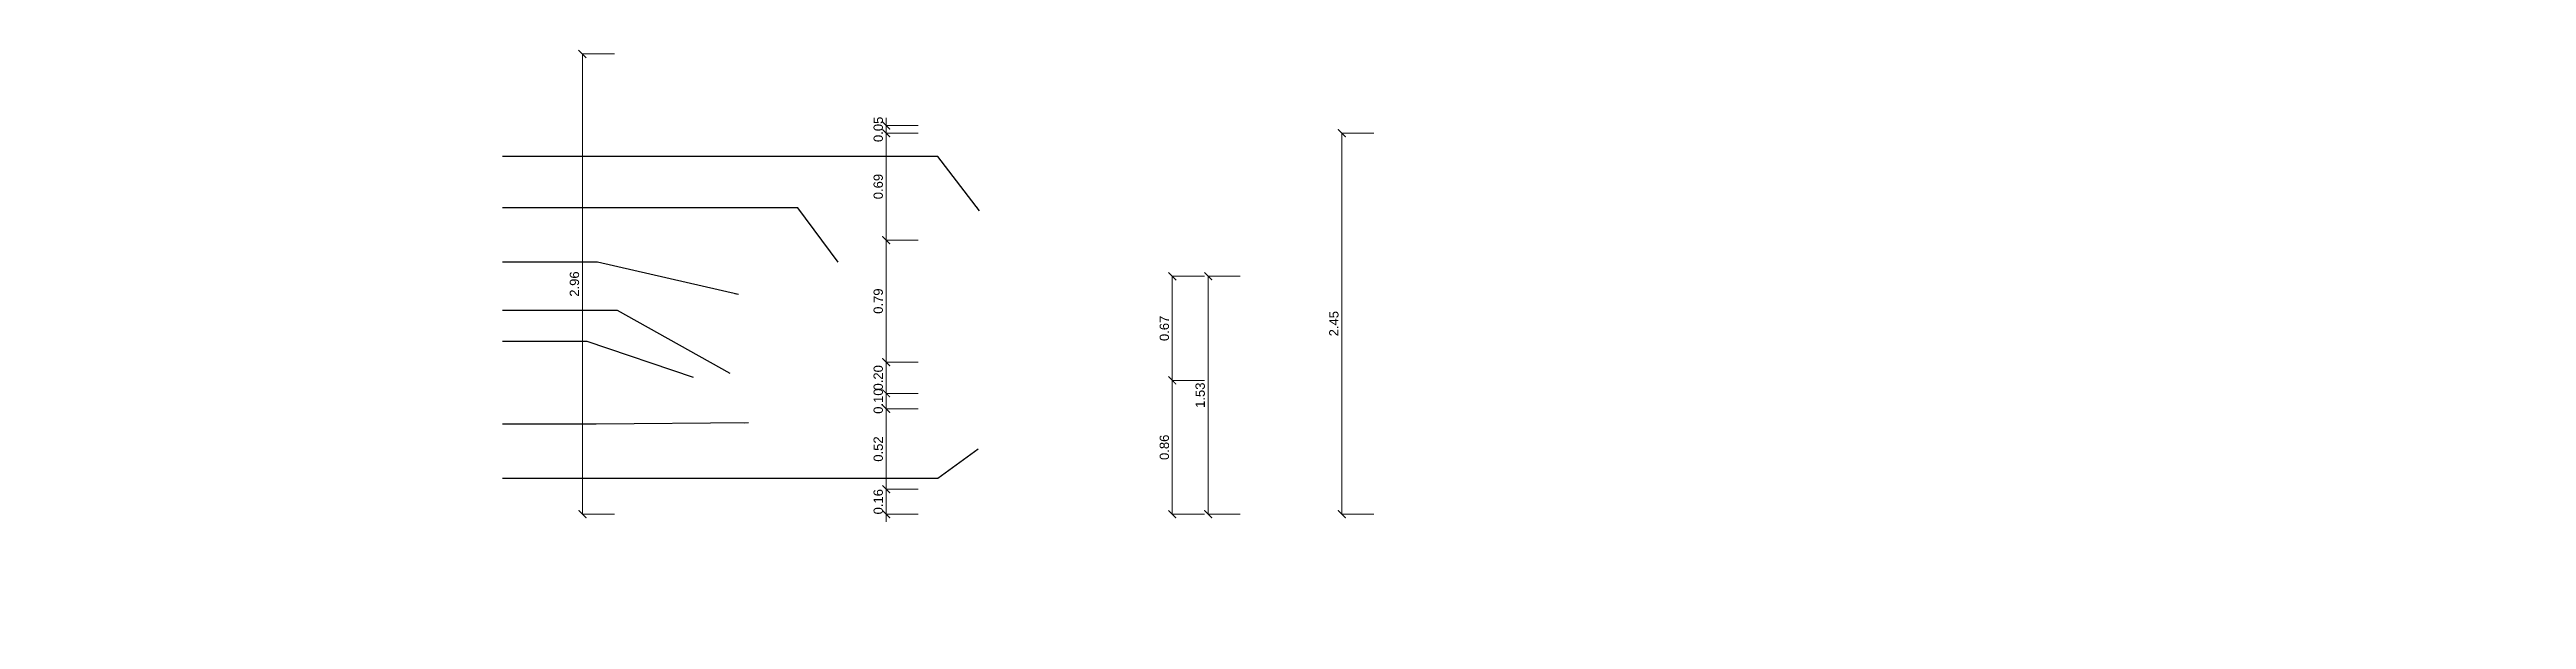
# Model space of a CAD drawing. Header units: metres. Extents: x 197.9 to 264.6, y -20.1 to 17.4.
# Drawn here: x 197.92 to 213.87, y -10.75 to -7.09 of the extents above; entities that cross this region are included whole.
import ezdxf

# ---------------------------------------------------------------- set-up
doc = ezdxf.new("R2010")
doc.units = ezdxf.units.M
doc.header["$LTSCALE"] = 10
doc.layers.add('A-COTAS', color=1, linetype='Continuous', lineweight=5)
doc.layers.add('A_Llamadas', color=1, linetype='Continuous')
doc.styles.get("Standard").update_dxf_attribs({"font": 'arial.ttf'})
doc.dimstyles.new('A2 1-1 m', dxfattribs={"dimtxt": 1, "dimasz": 1, "dimexe": 0, "dimexo": 0, "dimgap": 0.5, "dimtad": 1, "dimzin": 1, "dimdsep": 46, "dimtxsty": 'Standard', "dimblk": 'ARCHTICK', "dimcen": 1, "dimclrd": 256, "dimclre": 8, "dimclrt": 2, "dimazin": 2, "dimtfac": 1, "dimtix": 1, "dimtmove": 2, "dimatfit": 3, "dimfxl": 2.83, "dimtolj": 1, "dimtzin": 0, "dimlwd": -1, "dimlwe": 5, "dimarcsym": 0})

msp = doc.modelspace()

# ---------------------------------------------------------------- blocks, each defined once
blk = doc.blocks.new('_ArchTick')
at = {"color": 0, "linetype": 'ByBlock', "const_width": 0.15}
blk.add_lwpolyline([(-0.5, -0.5), (0.5, 0.5)], dxfattribs=at)
blk = doc.blocks.new('*D26')
at = {"layer": 'A-COTAS', "color": 8, "lineweight": 5, "transparency": 16777216}
for p, q in [((206.448, -7.627), (206.241, -7.627)), ((206.448, -10.077), (206.241, -10.077))]:
    blk.add_line(p, q, dxfattribs=at)
at = {"layer": 'A-COTAS', "transparency": 16777216}
blk.add_line((206.241, -7.627), (206.241, -10.077), dxfattribs=at)
at = {"layer": 'Defpoints', "color": 0, "transparency": 16777216}
for p in [(206.448, -7.627), (206.241, -10.077), (206.448, -10.077)]:
    blk.add_point(p, dxfattribs=at)
at = {"layer": 'A-COTAS', "transparency": 16777216, "xscale": 0.05, "yscale": 0.05, "zscale": 0.05}
for p, rotation in [((206.241, -7.627), 90), ((206.241, -10.077), 270)]:
    blk.add_blockref('_ArchTick', p, dxfattribs=dict(at, rotation=rotation))
at = {"layer": 'A-COTAS', "color": 2, "transparency": 16777216, "insert": (206.19, -8.852), "char_height": 0.06, "attachment_point": 5, "rotation": 90}
blk.add_mtext('\\A1;2.45', dxfattribs=at)
blk = doc.blocks.new('*D27')
at = {"layer": 'A-COTAS', "color": 8, "lineweight": 5, "transparency": 16777216}
for p, q in [((205.356, -9.217), (205.149, -9.217)), ((205.356, -10.077), (205.149, -10.077))]:
    blk.add_line(p, q, dxfattribs=at)
at = {"layer": 'A-COTAS', "transparency": 16777216}
blk.add_line((205.149, -9.217), (205.149, -10.077), dxfattribs=at)
at = {"layer": 'Defpoints', "color": 0, "transparency": 16777216}
for p in [(205.356, -9.217), (205.149, -10.077), (205.356, -10.077)]:
    blk.add_point(p, dxfattribs=at)
at = {"layer": 'A-COTAS', "transparency": 16777216, "xscale": 0.05, "yscale": 0.05, "zscale": 0.05}
for p, rotation in [((205.149, -9.217), 90), ((205.149, -10.077), 270)]:
    blk.add_blockref('_ArchTick', p, dxfattribs=dict(at, rotation=rotation))
at = {"layer": 'A-COTAS', "color": 2, "transparency": 16777216, "insert": (205.098, -9.647), "char_height": 0.06, "attachment_point": 5, "rotation": 90}
blk.add_mtext('\\A1;0.86', dxfattribs=at)
blk = doc.blocks.new('*D28')
at = {"layer": 'A-COTAS', "color": 8, "lineweight": 5, "transparency": 16777216}
for p, q in [((205.356, -8.547), (205.149, -8.547)), ((205.356, -9.217), (205.149, -9.217))]:
    blk.add_line(p, q, dxfattribs=at)
at = {"layer": 'A-COTAS', "transparency": 16777216}
blk.add_line((205.149, -8.547), (205.149, -9.217), dxfattribs=at)
at = {"layer": 'Defpoints', "color": 0, "transparency": 16777216}
for p in [(205.356, -8.547), (205.149, -9.217), (205.356, -9.217)]:
    blk.add_point(p, dxfattribs=at)
at = {"layer": 'A-COTAS', "transparency": 16777216, "xscale": 0.05, "yscale": 0.05, "zscale": 0.05}
for p, rotation in [((205.149, -8.547), 90), ((205.149, -9.217), 270)]:
    blk.add_blockref('_ArchTick', p, dxfattribs=dict(at, rotation=rotation))
at = {"layer": 'A-COTAS', "color": 2, "transparency": 16777216, "insert": (205.098, -8.882), "char_height": 0.06, "attachment_point": 5, "rotation": 90}
blk.add_mtext('\\A1;0.67', dxfattribs=at)
blk = doc.blocks.new('*D29')
at = {"layer": 'A-COTAS', "color": 8, "lineweight": 5, "transparency": 16777216}
for p, q in [((205.587, -8.547), (205.38, -8.547)), ((205.587, -10.077), (205.38, -10.077))]:
    blk.add_line(p, q, dxfattribs=at)
at = {"layer": 'A-COTAS', "transparency": 16777216}
blk.add_line((205.38, -8.547), (205.38, -10.077), dxfattribs=at)
at = {"layer": 'Defpoints', "color": 0, "transparency": 16777216}
for p in [(205.587, -8.547), (205.38, -10.077), (205.587, -10.077)]:
    blk.add_point(p, dxfattribs=at)
at = {"layer": 'A-COTAS', "transparency": 16777216, "xscale": 0.05, "yscale": 0.05, "zscale": 0.05}
for p, rotation in [((205.38, -8.547), 90), ((205.38, -10.077), 270)]:
    blk.add_blockref('_ArchTick', p, dxfattribs=dict(at, rotation=rotation))
at = {"layer": 'A-COTAS', "color": 2, "transparency": 16777216, "insert": (205.329, -9.312), "char_height": 0.06, "attachment_point": 5, "rotation": 90}
blk.add_mtext('\\A1;1.53', dxfattribs=at)
blk = doc.blocks.new('*D37')
at = {"layer": 'A-COTAS', "transparency": 16777216}
for p, q in [((203.306, -9.917), (203.306, -9.867)), ((203.306, -9.917), (203.306, -10.077)), ((203.306, -10.077), (203.306, -10.127))]:
    blk.add_line(p, q, dxfattribs=at)
at = {"layer": 'A-COTAS', "color": 8, "lineweight": 5, "transparency": 16777216}
for p, q in [((203.513, -9.917), (203.306, -9.917)), ((203.513, -10.077), (203.306, -10.077))]:
    blk.add_line(p, q, dxfattribs=at)
at = {"layer": 'Defpoints', "color": 0, "transparency": 16777216}
for p in [(203.513, -9.917), (203.306, -10.077), (203.513, -10.077)]:
    blk.add_point(p, dxfattribs=at)
at = {"layer": 'A-COTAS', "transparency": 16777216, "xscale": 0.05, "yscale": 0.05, "zscale": 0.05}
for p, rotation in [((203.306, -9.917), 270), ((203.306, -10.077), 90)]:
    blk.add_blockref('_ArchTick', p, dxfattribs=dict(at, rotation=rotation))
at = {"layer": 'A-COTAS', "color": 2, "transparency": 16777216, "insert": (203.255, -9.997), "char_height": 0.06, "attachment_point": 5, "rotation": 90}
blk.add_mtext('\\A1;0.16', dxfattribs=at)
blk = doc.blocks.new('*D38')
at = {"layer": 'A-COTAS', "color": 8, "lineweight": 5, "transparency": 16777216}
for p, q in [((203.513, -8.314), (203.306, -8.314)), ((203.513, -9.099), (203.306, -9.099))]:
    blk.add_line(p, q, dxfattribs=at)
at = {"layer": 'A-COTAS', "transparency": 16777216}
blk.add_line((203.306, -8.314), (203.306, -9.099), dxfattribs=at)
at = {"layer": 'Defpoints', "color": 0, "transparency": 16777216}
for p in [(203.513, -8.314), (203.306, -9.099), (203.513, -9.099)]:
    blk.add_point(p, dxfattribs=at)
at = {"layer": 'A-COTAS', "transparency": 16777216, "xscale": 0.05, "yscale": 0.05, "zscale": 0.05}
for p, rotation in [((203.306, -8.314), 90), ((203.306, -9.099), 270)]:
    blk.add_blockref('_ArchTick', p, dxfattribs=dict(at, rotation=rotation))
at = {"layer": 'A-COTAS', "color": 2, "transparency": 16777216, "insert": (203.255, -8.707), "char_height": 0.06, "attachment_point": 5, "rotation": 90}
blk.add_mtext('\\A1;0.79', dxfattribs=at)
blk = doc.blocks.new('*D39')
at = {"layer": 'A-COTAS', "color": 8, "lineweight": 5, "transparency": 16777216}
for p, q in [((203.513, -7.627), (203.306, -7.627)), ((203.513, -8.314), (203.306, -8.314))]:
    blk.add_line(p, q, dxfattribs=at)
at = {"layer": 'A-COTAS', "transparency": 16777216}
blk.add_line((203.306, -7.627), (203.306, -8.314), dxfattribs=at)
at = {"layer": 'Defpoints', "color": 0, "transparency": 16777216}
for p in [(203.513, -7.627), (203.306, -8.314), (203.513, -8.314)]:
    blk.add_point(p, dxfattribs=at)
at = {"layer": 'A-COTAS', "transparency": 16777216, "xscale": 0.05, "yscale": 0.05, "zscale": 0.05}
for p, rotation in [((203.306, -7.627), 90), ((203.306, -8.314), 270)]:
    blk.add_blockref('_ArchTick', p, dxfattribs=dict(at, rotation=rotation))
at = {"layer": 'A-COTAS', "color": 2, "transparency": 16777216, "insert": (203.255, -7.97), "char_height": 0.06, "attachment_point": 5, "rotation": 90}
blk.add_mtext('\\A1;0.69', dxfattribs=at)
blk = doc.blocks.new('*D40')
at = {"layer": 'A-COTAS', "color": 8, "lineweight": 5, "transparency": 16777216}
for p, q in [((203.513, -9.4), (203.306, -9.4)), ((203.513, -9.917), (203.306, -9.917))]:
    blk.add_line(p, q, dxfattribs=at)
at = {"layer": 'A-COTAS', "transparency": 16777216}
blk.add_line((203.306, -9.4), (203.306, -9.917), dxfattribs=at)
at = {"layer": 'Defpoints', "color": 0, "transparency": 16777216}
for p in [(203.513, -9.4), (203.306, -9.917), (203.513, -9.917)]:
    blk.add_point(p, dxfattribs=at)
at = {"layer": 'A-COTAS', "transparency": 16777216, "xscale": 0.05, "yscale": 0.05, "zscale": 0.05}
for p, rotation in [((203.306, -9.4), 90), ((203.306, -9.917), 270)]:
    blk.add_blockref('_ArchTick', p, dxfattribs=dict(at, rotation=rotation))
at = {"layer": 'A-COTAS', "color": 2, "transparency": 16777216, "insert": (203.255, -9.658), "char_height": 0.06, "attachment_point": 5, "rotation": 90}
blk.add_mtext('\\A1;0.52', dxfattribs=at)
blk = doc.blocks.new('*D41')
at = {"layer": 'A-COTAS', "transparency": 16777216}
for p, q in [((203.306, -9.3), (203.306, -9.25)), ((203.306, -9.3), (203.306, -9.4)), ((203.306, -9.4), (203.306, -9.45))]:
    blk.add_line(p, q, dxfattribs=at)
at = {"layer": 'A-COTAS', "color": 8, "lineweight": 5, "transparency": 16777216}
for p, q in [((203.513, -9.3), (203.306, -9.3)), ((203.513, -9.4), (203.306, -9.4))]:
    blk.add_line(p, q, dxfattribs=at)
at = {"layer": 'Defpoints', "color": 0, "transparency": 16777216}
for p in [(203.306, -9.4), (203.513, -9.3), (203.513, -9.4)]:
    blk.add_point(p, dxfattribs=at)
at = {"layer": 'A-COTAS', "transparency": 16777216, "xscale": 0.05, "yscale": 0.05, "zscale": 0.05}
for p, rotation in [((203.306, -9.3), 270), ((203.306, -9.4), 90)]:
    blk.add_blockref('_ArchTick', p, dxfattribs=dict(at, rotation=rotation))
at = {"layer": 'A-COTAS', "color": 2, "transparency": 16777216, "insert": (203.255, -9.35), "char_height": 0.06, "attachment_point": 5, "rotation": 90}
blk.add_mtext('\\A1;0.10', dxfattribs=at)
blk = doc.blocks.new('*D42')
at = {"layer": 'A-COTAS', "color": 8, "lineweight": 5, "transparency": 16777216}
for p, q in [((203.513, -9.099), (203.306, -9.099)), ((203.513, -9.3), (203.306, -9.3))]:
    blk.add_line(p, q, dxfattribs=at)
at = {"layer": 'A-COTAS', "transparency": 16777216}
blk.add_line((203.306, -9.099), (203.306, -9.3), dxfattribs=at)
at = {"layer": 'Defpoints', "color": 0, "transparency": 16777216}
for p in [(203.513, -9.099), (203.306, -9.3), (203.513, -9.3)]:
    blk.add_point(p, dxfattribs=at)
at = {"layer": 'A-COTAS', "transparency": 16777216, "xscale": 0.05, "yscale": 0.05, "zscale": 0.05}
for p, rotation in [((203.306, -9.099), 90), ((203.306, -9.3), 270)]:
    blk.add_blockref('_ArchTick', p, dxfattribs=dict(at, rotation=rotation))
at = {"layer": 'A-COTAS', "color": 2, "transparency": 16777216, "insert": (203.255, -9.2), "char_height": 0.06, "attachment_point": 5, "rotation": 90}
blk.add_mtext('\\A1;0.20', dxfattribs=at)
blk = doc.blocks.new('*D43')
at = {"layer": 'A-COTAS', "transparency": 16777216}
for p, q in [((203.306, -7.577), (203.306, -7.527)), ((203.306, -7.577), (203.306, -7.627)), ((203.306, -7.627), (203.306, -7.677))]:
    blk.add_line(p, q, dxfattribs=at)
at = {"layer": 'A-COTAS', "color": 8, "lineweight": 5, "transparency": 16777216}
for p, q in [((203.513, -7.577), (203.306, -7.577)), ((203.513, -7.627), (203.306, -7.627))]:
    blk.add_line(p, q, dxfattribs=at)
at = {"layer": 'Defpoints', "color": 0, "transparency": 16777216}
for p in [(203.306, -7.627), (203.513, -7.577), (203.513, -7.627)]:
    blk.add_point(p, dxfattribs=at)
at = {"layer": 'A-COTAS', "transparency": 16777216, "xscale": 0.05, "yscale": 0.05, "zscale": 0.05}
for p, rotation in [((203.306, -7.577), 270), ((203.306, -7.627), 90)]:
    blk.add_blockref('_ArchTick', p, dxfattribs=dict(at, rotation=rotation))
at = {"layer": 'A-COTAS', "color": 2, "transparency": 16777216, "insert": (203.255, -7.602), "char_height": 0.06, "attachment_point": 5, "rotation": 90}
blk.add_mtext('\\A1;0.05', dxfattribs=at)
blk = doc.blocks.new('*D44')
at = {"layer": 'A-COTAS', "color": 8, "lineweight": 5, "transparency": 16777216}
for p, q in [((201.556, -7.117), (201.349, -7.117)), ((201.556, -10.077), (201.349, -10.077))]:
    blk.add_line(p, q, dxfattribs=at)
at = {"layer": 'A-COTAS', "transparency": 16777216}
blk.add_line((201.349, -7.117), (201.349, -10.077), dxfattribs=at)
at = {"layer": 'Defpoints', "color": 0, "transparency": 16777216}
for p in [(201.556, -7.117), (201.349, -10.077), (201.556, -10.077)]:
    blk.add_point(p, dxfattribs=at)
at = {"layer": 'A-COTAS', "transparency": 16777216, "xscale": 0.05, "yscale": 0.05, "zscale": 0.05}
for p, rotation in [((201.349, -7.117), 90), ((201.349, -10.077), 270)]:
    blk.add_blockref('_ArchTick', p, dxfattribs=dict(at, rotation=rotation))
at = {"layer": 'A-COTAS', "color": 2, "transparency": 16777216, "insert": (201.298, -8.597), "char_height": 0.06, "attachment_point": 5, "rotation": 90}
blk.add_mtext('\\A1;2.96', dxfattribs=at)

# ---------------------------------------------------------------- dimensions: what is measured, and where the dimension line sits
at = {"layer": 'A-COTAS'}
for base, p1, p2, picture, middle in [((201.349, -10.077), (201.556, -7.117), (201.556, -10.077), '*D44', (201.298, -8.597)), ((203.306, -7.627), (203.513, -7.577), (203.513, -7.627), '*D43', (203.255, -7.602)), ((203.306, -8.314), (203.513, -7.627), (203.513, -8.314), '*D39', (203.255, -7.97)), ((206.241, -10.077), (206.448, -7.627), (206.448, -10.077), '*D26', (206.19, -8.852)), ((203.30591, -9.09913), (203.51261, -8.31411), (203.51261, -9.09913), '*D38', (203.25527, -8.70662)), ((205.149, -9.217), (205.356, -8.547), (205.356, -9.217), '*D28', (205.098, -8.882)), ((205.38, -10.077), (205.587, -8.547), (205.587, -10.077), '*D29', (205.329, -9.312)), ((203.306, -9.3), (203.513, -9.099), (203.513, -9.3), '*D42', (203.255, -9.2)), ((203.306, -9.4), (203.513, -9.3), (203.513, -9.4), '*D41', (203.255, -9.35)), ((205.149, -10.077), (205.356, -9.217), (205.356, -10.077), '*D27', (205.098, -9.647)), ((203.306, -9.917), (203.513, -9.4), (203.513, -9.917), '*D40', (203.255, -9.658)), ((203.306, -10.077), (203.513, -9.917), (203.513, -10.077), '*D37', (203.255, -9.997))]:
    dim = msp.add_linear_dim(base=base, p1=p1, p2=p2, angle=270, dimstyle='A2 1-1 m', override={"dimtxt": 0.06, "dimasz": 0.05, "dimgap": 0.02}, dxfattribs=at)
    dim.commit()
    dim.dimension.update_dxf_attribs({"geometry": picture, "text_midpoint": middle})

# ---------------------------------------------------------------- hatches: boundary and pattern name
h = msp.add_hatch()
h.set_pattern_fill('ANGLE', color=252)
h.set_pattern_definition([(0, (1.2934, 0), (0, 6.985), [5.08, -1.905]), (90, (1.2934, 0), (-6.985, 4e-16), [5.08, -1.905])])
h.paths.add_polyline_path([(197.916, -10.754), (198.717, -10.754), (198.717, -10.504), (197.916, -10.504)])
h.paths.add_polyline_path([(205.418, -10.504), (206.218, -10.504), (206.218, -10.754), (205.418, -10.754)])
h = msp.add_hatch()
h.set_pattern_fill('ANGLE', color=252)
h.set_pattern_definition([(0, (8.948, 0), (0, 6.985), [5.08, -1.905]), (90, (8.948, 0), (-6.985, 4e-16), [5.08, -1.905])])
h.paths.add_polyline_path([(205.571, -10.754), (206.371, -10.754), (206.371, -10.504), (205.571, -10.504)])
h.paths.add_polyline_path([(213.072, -10.504), (213.872, -10.504), (213.872, -10.754), (213.072, -10.754)])

msp.set_redraw_order([(e.dxf.handle, doc.entitydb.next_handle()) for e in msp.query("TEXT MTEXT ATTDEF DIMENSION ARC_DIMENSION")])  # texts and dimensions are drawn at this point

# ---------------------------------------------------------------- leaders
at = {"layer": 'A_Llamadas'}
for points in [[(203.908, -8.126), (203.638, -7.777), (200.834, -7.777)], [(202.996, -8.456), (202.737, -8.106), (200.834, -8.106)], [(202.355, -8.665), (201.447, -8.456), (200.834, -8.456)], [(202.301, -9.172), (201.576, -8.768), (200.834, -8.768)], [(202.065, -9.197), (201.38, -8.967), (200.834, -8.967)], [(202.419, -9.49), (201.438, -9.499), (200.834, -9.499)], [(203.899, -9.658), (203.638, -9.847), (200.834, -9.847)]]:
    msp.add_leader(points, dimstyle='A2 1-1 m', override={"dimscale": 0, "dimtxt": 0.025, "dimasz": 0.025, "dimtad": 0}, dxfattribs=at)

doc.saveas('drawing.dxf')
